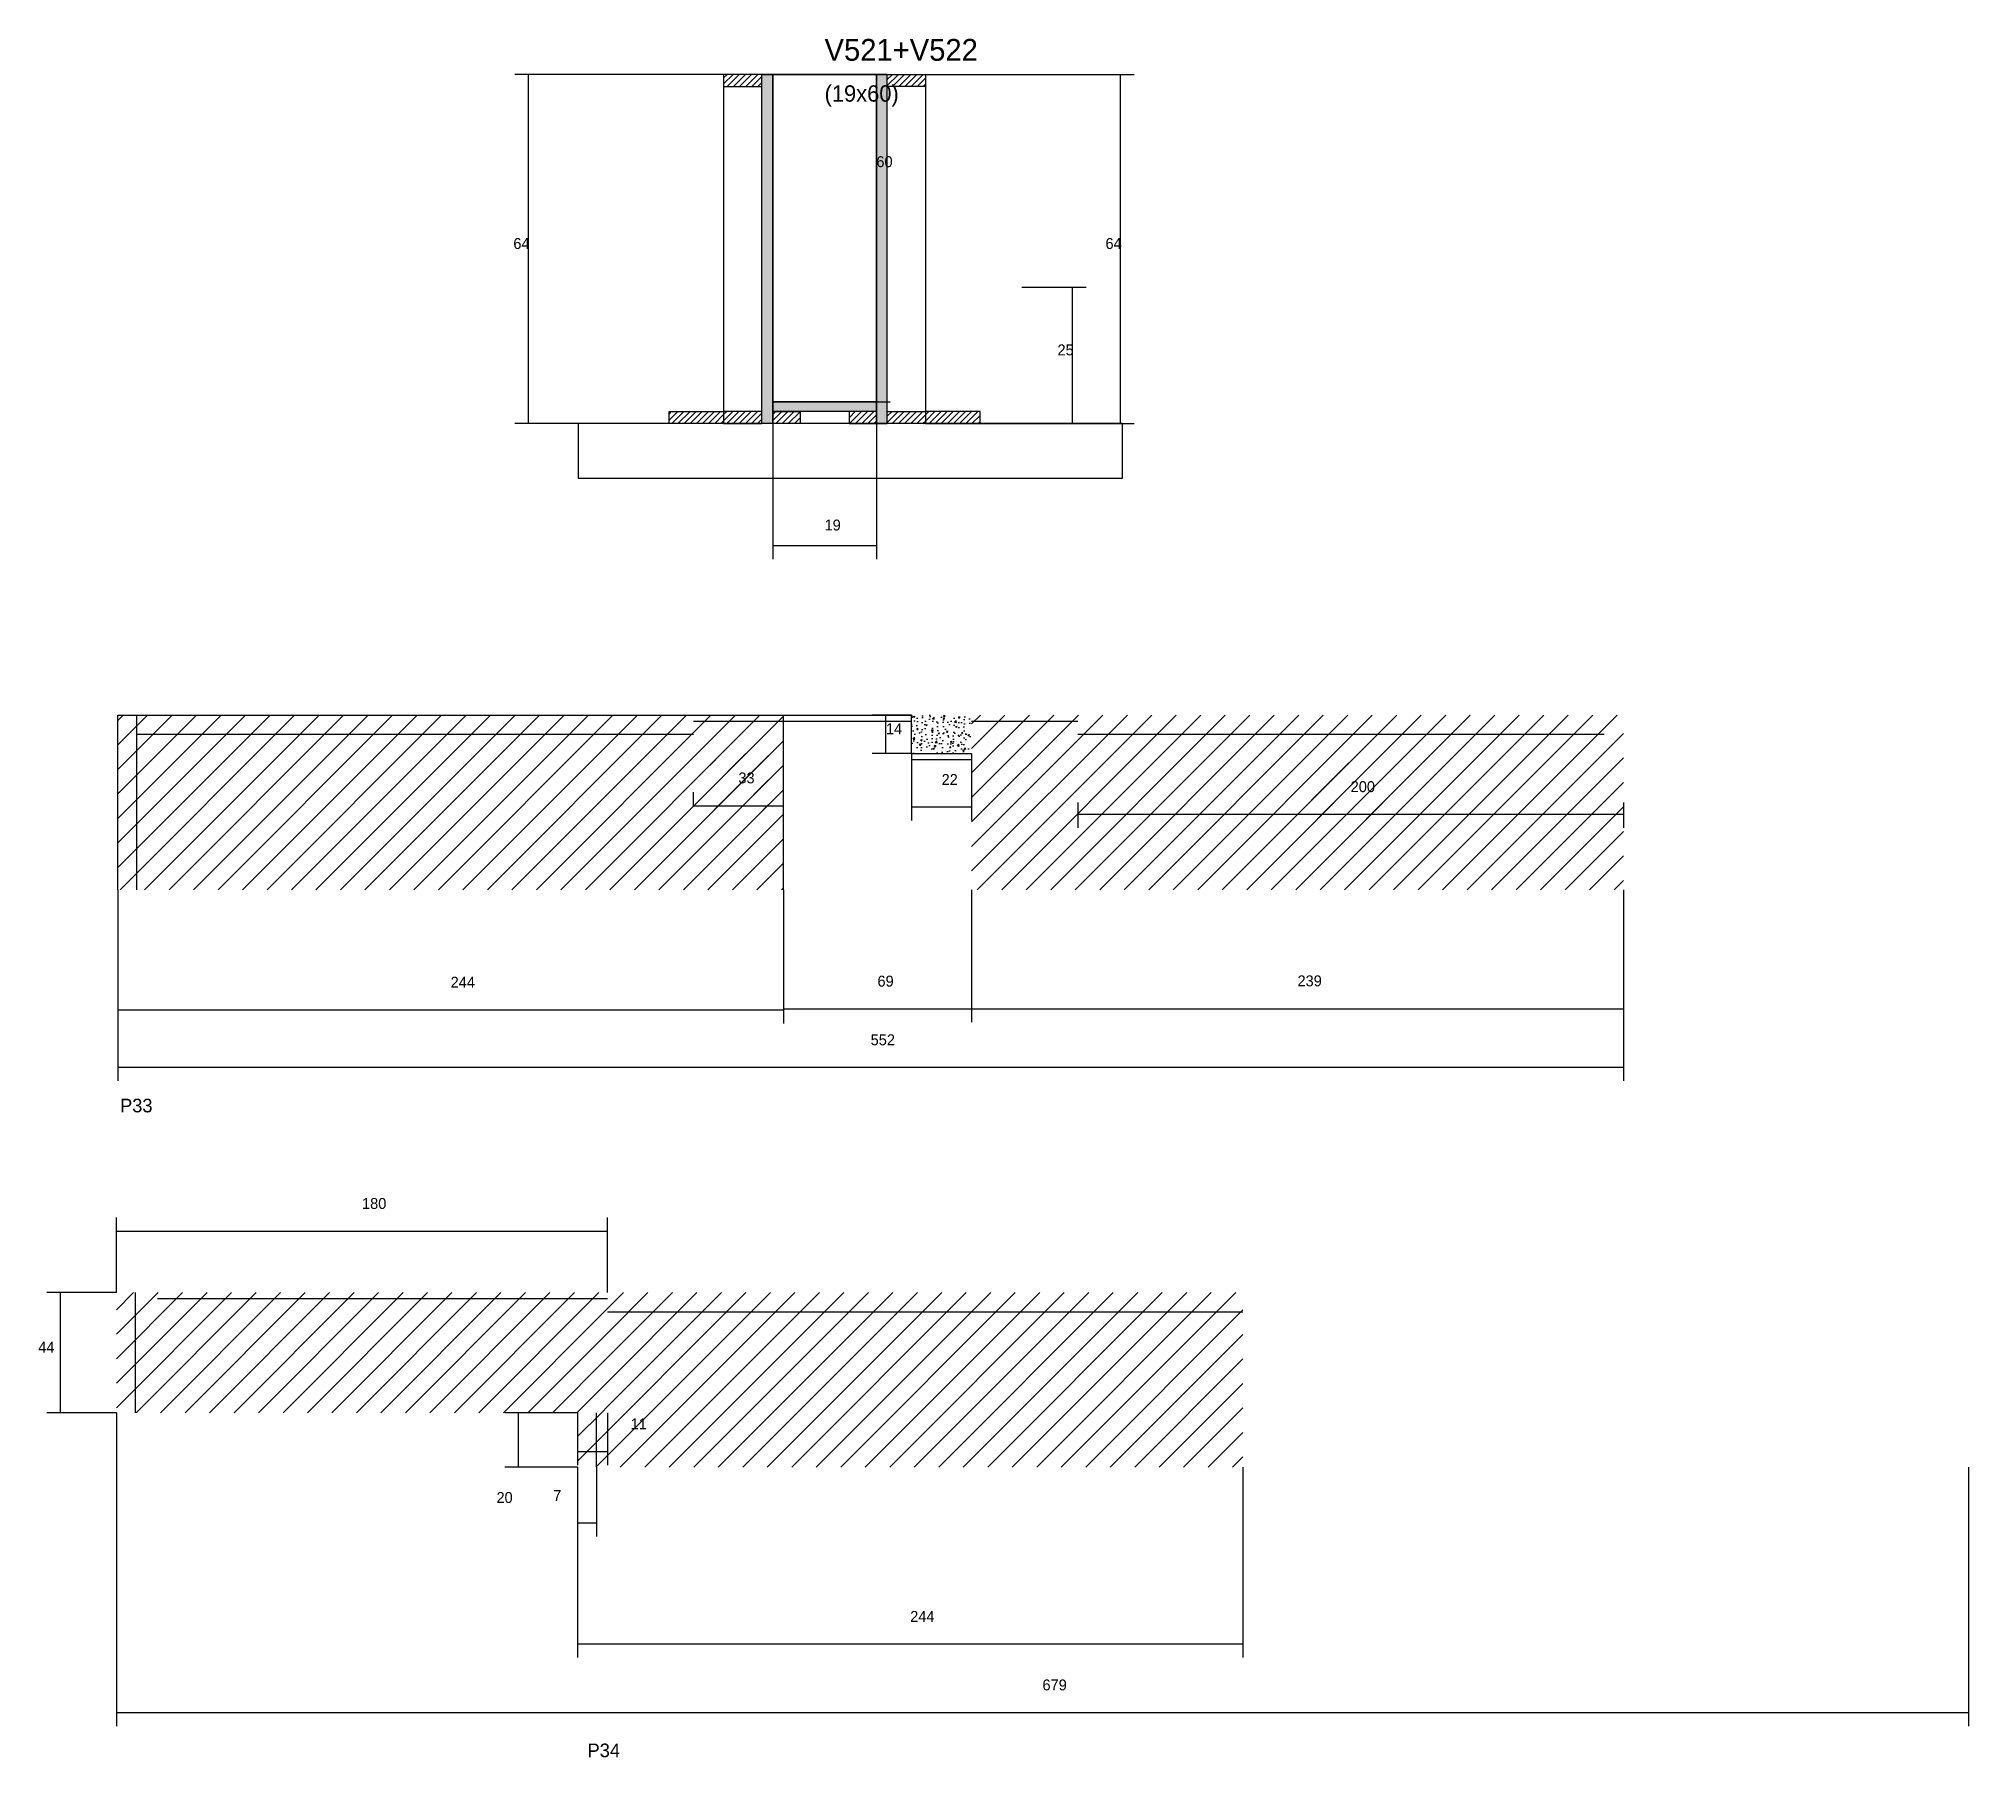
# Model space of a CAD drawing. Header units: metres. Extents: x -21373 to -20438, y 3627 to 4844.
# Drawn here: x -21146 to -20438, y 4214 to 4844 of the extents above; entities that cross this region are included whole.
import ezdxf

# ---------------------------------------------------------------- set-up
doc = ezdxf.new("R2010")
doc.units = ezdxf.units.M
for name, color, linetype in [('CONCRETO', 251, 'Continuous'), ('COTA', 241, 'Continuous'), ('Hachura', 253, 'Continuous'), ('Madeira', 126, 'Continuous'), ('NOMENCLATURA', 7, 'Continuous'), ('Painéis', 200, 'Continuous'), ('SARR_2.2x7', 40, 'Continuous'), ('Texto Seção', 7, 'Continuous')]:
    doc.layers.add(name, color=color, linetype=linetype)

msp = doc.modelspace()

# ---------------------------------------------------------------- texts
at = {"layer": 'COTA'}
for s, p in [('60', (-20838.4, 4796.8)), ('64', (-20971.5, 4766.8)), ('64', (-20754.4, 4766.8)), ('25', (-20772, 4727.8)), ('19', (-20857.4, 4663.6)), ('14', (-20834.9, 4588.9)), ('33', (-20889, 4570.9)), ('22', (-20814.5, 4570.3)), ('200', (-20664.5, 4567.7)), ('69', (-20838, 4496.4)), ('239', (-20684, 4496.5)), ('244', (-20994.5, 4496)), ('552', (-20840.5, 4474.9)), ('180', (-21027, 4414.9)), ('44', (-21145.7, 4362.2)), ('11', (-20928.5, 4334.1)), ('20', (-20977.7, 4307.1)), ('7', (-20956.9, 4307.8)), ('244', (-20826, 4263.5)), ('679', (-20777.5, 4238.4))]:
    msp.add_text(s, height=4, dxfattribs=at).set_placement(p)
at = {"layer": 'NOMENCLATURA'}
for s, p in [('P33', (-21115.7, 4450.3)), ('P34', (-20944.3, 4213.9))]:
    msp.add_text(s, height=5, dxfattribs=at).set_placement(p)
at = {"layer": 'Texto Seção'}
for s, height, p in [('V521+V522', 8, (-20857.4, 4835.8)), ('(19x60)', 6, (-20857.4, 4820.8))]:
    msp.add_text(s, height=height, dxfattribs=at).set_placement(p)

# ---------------------------------------------------------------- hatches: boundary and pattern name
at = {"layer": 'COTA'}
h = msp.add_hatch(dxfattribs=at)
h.set_pattern_fill('AR-CONC', scale=0.03)
h.paths.add_polyline_path([(-20825.5, 4595.9), (-20825.5, 4581.9), (-20803.5, 4581.9), (-20803.5, 4595.9)])
at = {"layer": 'Hachura'}
h = msp.add_hatch(dxfattribs=at)
h.set_pattern_fill('ANSI31', scale=0.5)
h.paths.add_polyline_path([(-20880.4, 4826.4), (-20880.4, 4830.8), (-20880.4, 4830.8), (-20894.4, 4830.8), (-20894.4, 4830.8), (-20894.4, 4826.4), (-20894.4, 4826.4), (-20880.4, 4826.4)])
h = msp.add_hatch(color=8, dxfattribs=at)
h.dxf.hatch_style = 1
h.paths.add_polyline_path([(-20880.4, 4830.8), (-20876.4, 4830.8), (-20876.4, 4830.8), (-20876.4, 4702.8), (-20876.4, 4702.8), (-20880.4, 4702.8), (-20880.4, 4702.8), (-20880.4, 4830.8)])
h = msp.add_hatch(color=8, dxfattribs=at)
h.dxf.hatch_style = 1
h.paths.add_polyline_path([(-20834.4, 4830.8), (-20838.4, 4830.8), (-20838.4, 4830.8), (-20838.4, 4702.8), (-20838.4, 4702.8), (-20834.4, 4702.8), (-20834.4, 4702.8), (-20834.4, 4830.8)])
h = msp.add_hatch(dxfattribs=at)
h.set_pattern_fill('ANSI31', scale=0.5)
h.paths.add_polyline_path([(-20834.4, 4826.4), (-20834.4, 4830.8), (-20834.4, 4830.8), (-20820.4, 4830.8), (-20820.4, 4830.8), (-20820.4, 4826.4), (-20820.4, 4826.4), (-20834.4, 4826.4)])
h = msp.add_hatch(dxfattribs=at)
h.set_pattern_fill('ANSI31', scale=0.5)
h.paths.add_polyline_path([(-20914.4, 4702.8), (-20914.4, 4707.2), (-20914.4, 4707.2), (-20894.4, 4707.2), (-20894.4, 4707.2), (-20894.4, 4702.8), (-20894.4, 4702.8), (-20914.4, 4702.8)])
h = msp.add_hatch(dxfattribs=at)
h.set_pattern_fill('ANSI31', scale=0.5)
h.paths.add_polyline_path([(-20880.4, 4702.8), (-20880.4, 4707.2), (-20880.4, 4707.2), (-20894.4, 4707.2), (-20894.4, 4707.2), (-20894.4, 4702.8), (-20894.4, 4702.8), (-20880.4, 4702.8)])
h = msp.add_hatch(color=8, dxfattribs=at)
h.dxf.hatch_style = 1
h.paths.add_polyline_path([(-20876.4, 4707.2), (-20876.4, 4710.8), (-20876.4, 4710.8), (-20838.4, 4710.8), (-20838.4, 4710.8), (-20838.4, 4707.2), (-20838.4, 4707.2), (-20876.4, 4707.2)])
h = msp.add_hatch(dxfattribs=at)
h.set_pattern_fill('ANSI31', scale=0.5)
h.paths.add_polyline_path([(-20876.4, 4702.8), (-20876.4, 4707.2), (-20876.4, 4707.2), (-20866.4, 4707.2), (-20866.4, 4707.2), (-20866.4, 4702.8), (-20866.4, 4702.8), (-20876.4, 4702.8)])
h = msp.add_hatch(dxfattribs=at)
h.set_pattern_fill('ANSI31', scale=0.5)
h.paths.add_polyline_path([(-20838.4, 4702.8), (-20838.4, 4707.2), (-20838.4, 4707.2), (-20848.4, 4707.2), (-20848.4, 4707.2), (-20848.4, 4702.8), (-20848.4, 4702.8), (-20838.4, 4702.8)])
h = msp.add_hatch(dxfattribs=at)
h.set_pattern_fill('ANSI31', scale=0.5)
h.paths.add_polyline_path([(-20834.4, 4702.8), (-20834.4, 4707.2), (-20834.4, 4707.2), (-20820.4, 4707.2), (-20820.4, 4707.2), (-20820.4, 4702.8), (-20820.4, 4702.8), (-20834.4, 4702.8)])
h = msp.add_hatch(dxfattribs=at)
h.set_pattern_fill('ANSI31', scale=0.5)
h.paths.add_polyline_path([(-20800.4, 4702.8), (-20800.4, 4707.2), (-20800.4, 4707.2), (-20820.4, 4707.2), (-20820.4, 4707.2), (-20820.4, 4702.8), (-20820.4, 4702.8), (-20800.4, 4702.8)])
h = msp.add_hatch(dxfattribs=at)
h.set_pattern_fill('ANSI31', scale=2)
h.paths.add_polyline_path([(-21116.5, 4595.9), (-21116.5, 4531.9), (-20872.5, 4531.9), (-20872.5, 4595.9)])
h = msp.add_hatch(dxfattribs=at)
h.set_pattern_fill('ANSI31', scale=2)
h.paths.add_polyline_path([(-20564.5, 4595.9), (-20803.5, 4595.9), (-20803.5, 4595.9), (-20803.5, 4531.9), (-20803.5, 4531.9), (-20564.5, 4531.9), (-20564.5, 4531.9), (-20564.5, 4595.9)])
h = msp.add_hatch(dxfattribs=at)
h.set_pattern_fill('ANSI31', scale=2)
h.paths.add_polyline_path([(-20899.5, 4561.2), (-20877.9, 4561.2), (-20877.9, 4561.2), (-20877.9, 4581.8), (-20877.9, 4581.8), (-20899.5, 4581.8), (-20899.5, 4581.8), (-20899.5, 4561.2)])
h = msp.add_hatch(dxfattribs=at)
h.set_pattern_fill('ANSI31', scale=2)
h.paths.add_polyline_path([(-20678.8, 4557.9), (-20649.9, 4557.9), (-20649.9, 4557.9), (-20649.9, 4578.5), (-20649.9, 4578.5), (-20678.8, 4578.5), (-20678.8, 4578.5), (-20678.8, 4557.9)])
h = msp.add_hatch(dxfattribs=at)
h.set_pattern_fill('ANSI31', scale=2)
h.paths.add_polyline_path([(-20937, 4340.2), (-20937, 4384.2), (-21117, 4384.2), (-21117, 4340.2)])
h = msp.add_hatch(dxfattribs=at)
h.set_pattern_fill('ANSI31', scale=2)
h.paths.add_polyline_path([(-20937, 4384.2), (-20937, 4340.2), (-20948, 4340.2), (-20948, 4320.2), (-20704, 4320.2), (-20704, 4384.2)])

# ---------------------------------------------------------------- linework, layer by layer
at = {"layer": 'CONCRETO'}
for points in [[(-20876.4, 4830.8), (-20838.4, 4830.8), (-20838.4, 4710.8), (-20876.4, 4710.8), (-20876.4, 4830.8)], [(-20876.4, 4710.8), (-20838.4, 4710.8), (-20838.4, 4830.8), (-20876.4, 4830.8)]]:
    msp.add_lwpolyline(points, close=True, dxfattribs=at)
at = {"layer": 'COTA'}
for p, q in [((-20876.4, 4830.8), (-20971, 4830.8)), ((-20966, 4702.8), (-20966, 4830.8)), ((-20838.4, 4710.8), (-20838.4, 4830.8)), ((-20838.4, 4830.8), (-20833.4, 4830.8)), ((-20820.4, 4830.8), (-20743.9, 4830.8)), ((-20748.9, 4702.8), (-20748.9, 4830.8)), ((-20785.1, 4752.8), (-20761.5, 4752.8)), ((-20766.5, 4702.8), (-20766.5, 4752.8)), ((-20876.4, 4707.2), (-20876.4, 4653.1)), ((-20838.4, 4710.8), (-20833.4, 4710.8)), ((-20838.4, 4707.2), (-20838.4, 4653.1)), ((-20914.4, 4702.8), (-20971, 4702.8)), ((-20800.4, 4702.8), (-20743.9, 4702.8)), ((-20785.1, 4702.8), (-20761.5, 4702.8)), ((-20876.4, 4658.1), (-20838.4, 4658.1)), ((-20825.5, 4595.9), (-20839.9, 4595.9)), ((-20834.9, 4581.9), (-20834.9, 4595.9)), ((-20825.5, 4581.9), (-20839.9, 4581.9)), ((-20825.5, 4581.9), (-20825.5, 4557.3)), ((-20803.5, 4581.9), (-20803.5, 4557.3)), ((-20905.5, 4562.7), (-20905.5, 4567.7)), ((-20872.5, 4562.7), (-20872.5, 4567.7)), ((-20764.5, 4563.9), (-20764.5, 4554.6)), ((-20564.5, 4563.9), (-20564.5, 4554.6)), ((-20905.5, 4562.7), (-20872.5, 4562.7)), ((-20825.5, 4562.3), (-20803.5, 4562.3)), ((-20764.5, 4559.6), (-20564.5, 4559.6)), ((-21116.5, 4531.9), (-21116.5, 4482.9)), ((-21116.5, 4531.9), (-21116.5, 4461.8)), ((-20872.5, 4531.9), (-20872.5, 4482.9)), ((-20872.5, 4531.9), (-20872.5, 4483.3)), ((-20803.5, 4531.9), (-20803.5, 4483.3)), ((-20803.5, 4531.9), (-20803.5, 4483.3)), ((-20564.5, 4531.9), (-20564.5, 4483.3)), ((-20564.5, 4531.9), (-20564.5, 4461.8)), ((-21116.5, 4487.9), (-20872.5, 4487.9)), ((-20872.5, 4488.3), (-20803.5, 4488.3)), ((-20803.5, 4488.3), (-20564.5, 4488.3)), ((-21116.5, 4466.8), (-20564.5, 4466.8)), ((-21117, 4384.2), (-21117, 4411.8)), ((-20937, 4384.2), (-20937, 4411.8)), ((-21117, 4406.8), (-20937, 4406.8)), ((-21117, 4384.2), (-21142.6, 4384.2)), ((-21137.6, 4340.2), (-21137.6, 4384.2)), ((-21117, 4340.2), (-21142.6, 4340.2)), ((-21117, 4340.2), (-21117, 4225.3)), ((-20948, 4340.2), (-20974.6, 4340.2)), ((-20969.6, 4320.2), (-20969.6, 4340.2)), ((-20948, 4340.2), (-20948, 4321)), ((-20937, 4340.2), (-20937, 4321)), ((-20948, 4326), (-20937, 4326)), ((-20948, 4320.2), (-20974.6, 4320.2)), ((-20948, 4320.2), (-20948, 4250.5)), ((-20948, 4320.2), (-20948, 4294.8)), ((-20941, 4320.2), (-20941, 4294.8)), ((-20704, 4320.2), (-20704, 4250.5)), ((-20438, 4320.2), (-20438, 4225.3)), ((-20948, 4299.8), (-20941, 4299.8)), ((-20948, 4255.5), (-20704, 4255.5)), ((-21117, 4230.3), (-20438, 4230.3))]:
    msp.add_line(p, q, dxfattribs=at)
at = {"layer": 'Madeira'}
for points in [[(-20880.4, 4826.4), (-20880.4, 4830.8), (-20894.4, 4830.8), (-20894.4, 4826.4)], [(-20880.4, 4830.8), (-20894.4, 4830.8), (-20894.4, 4702.8), (-20880.4, 4702.8)], [(-20834.4, 4826.4), (-20834.4, 4830.8), (-20820.4, 4830.8), (-20820.4, 4826.4)], [(-20834.4, 4830.8), (-20820.4, 4830.8), (-20820.4, 4702.8), (-20834.4, 4702.8)], [(-20914.4, 4702.8), (-20914.4, 4707.2), (-20894.4, 4707.2), (-20894.4, 4702.8)], [(-20880.4, 4702.8), (-20880.4, 4707.2), (-20894.4, 4707.2), (-20894.4, 4702.8)], [(-20876.4, 4702.8), (-20876.4, 4707.2), (-20866.4, 4707.2), (-20866.4, 4702.8)], [(-20838.4, 4702.8), (-20838.4, 4707.2), (-20848.4, 4707.2), (-20848.4, 4702.8)], [(-20834.4, 4702.8), (-20834.4, 4707.2), (-20820.4, 4707.2), (-20820.4, 4702.8)], [(-20800.4, 4702.8), (-20800.4, 4707.2), (-20820.4, 4707.2), (-20820.4, 4702.8)], [(-20947.8, 4682.8), (-20748.2, 4682.8), (-20748.2, 4702.8), (-20947.8, 4702.8)]]:
    msp.add_lwpolyline(points, close=True, dxfattribs=at)
at = {"layer": 'Painéis'}
for p, q in [((-20876.4, 4702.8), (-20876.4, 4830.8)), ((-20838.4, 4702.8), (-20838.4, 4830.8)), ((-20876.4, 4710.8), (-20838.4, 4710.8)), ((-20876.4, 4707.2), (-20876.4, 4710.8)), ((-20838.4, 4707.2), (-20838.4, 4710.8)), ((-21116.5, 4595.9), (-20825.5, 4595.9)), ((-21116.5, 4531.9), (-21116.5, 4595.9)), ((-20872.5, 4531.9), (-20872.5, 4595.9)), ((-20825.5, 4581.9), (-20825.5, 4595.9)), ((-20825.5, 4581.9), (-20803.5, 4581.9))]:
    msp.add_line(p, q, dxfattribs=at)
for points in [[(-20880.4, 4830.8), (-20876.4, 4830.8), (-20876.4, 4702.8), (-20880.4, 4702.8)], [(-20834.4, 4830.8), (-20838.4, 4830.8), (-20838.4, 4702.8), (-20834.4, 4702.8)], [(-20876.4, 4707.2), (-20876.4, 4710.8), (-20838.4, 4710.8), (-20838.4, 4707.2)]]:
    msp.add_lwpolyline(points, close=True, dxfattribs=at)
at = {"layer": 'SARR_2.2x7'}
for p, q in [((-21109.5, 4531.9), (-21109.5, 4595.9)), ((-20905.5, 4593.7), (-20872.5, 4593.7)), ((-20872.5, 4593.7), (-20825.5, 4593.7)), ((-20803.5, 4593.7), (-20764.5, 4593.7)), ((-21109.5, 4588.9), (-20905.5, 4588.9)), ((-20764.5, 4588.9), (-20571.5, 4588.9)), ((-20825.5, 4579.7), (-20803.5, 4579.7)), ((-21110, 4340.2), (-21110, 4384.2)), ((-21102, 4382), (-20937, 4382)), ((-20937, 4377.2), (-20704, 4377.2)), ((-20941, 4320.2), (-20941, 4340.2))]:
    msp.add_line(p, q, dxfattribs=at)

msp.set_redraw_order([(e.dxf.handle, doc.entitydb.next_handle()) for e in msp.query("TEXT MTEXT ATTDEF DIMENSION ARC_DIMENSION")])  # texts and dimensions are drawn at this point

doc.saveas('drawing.dxf')
